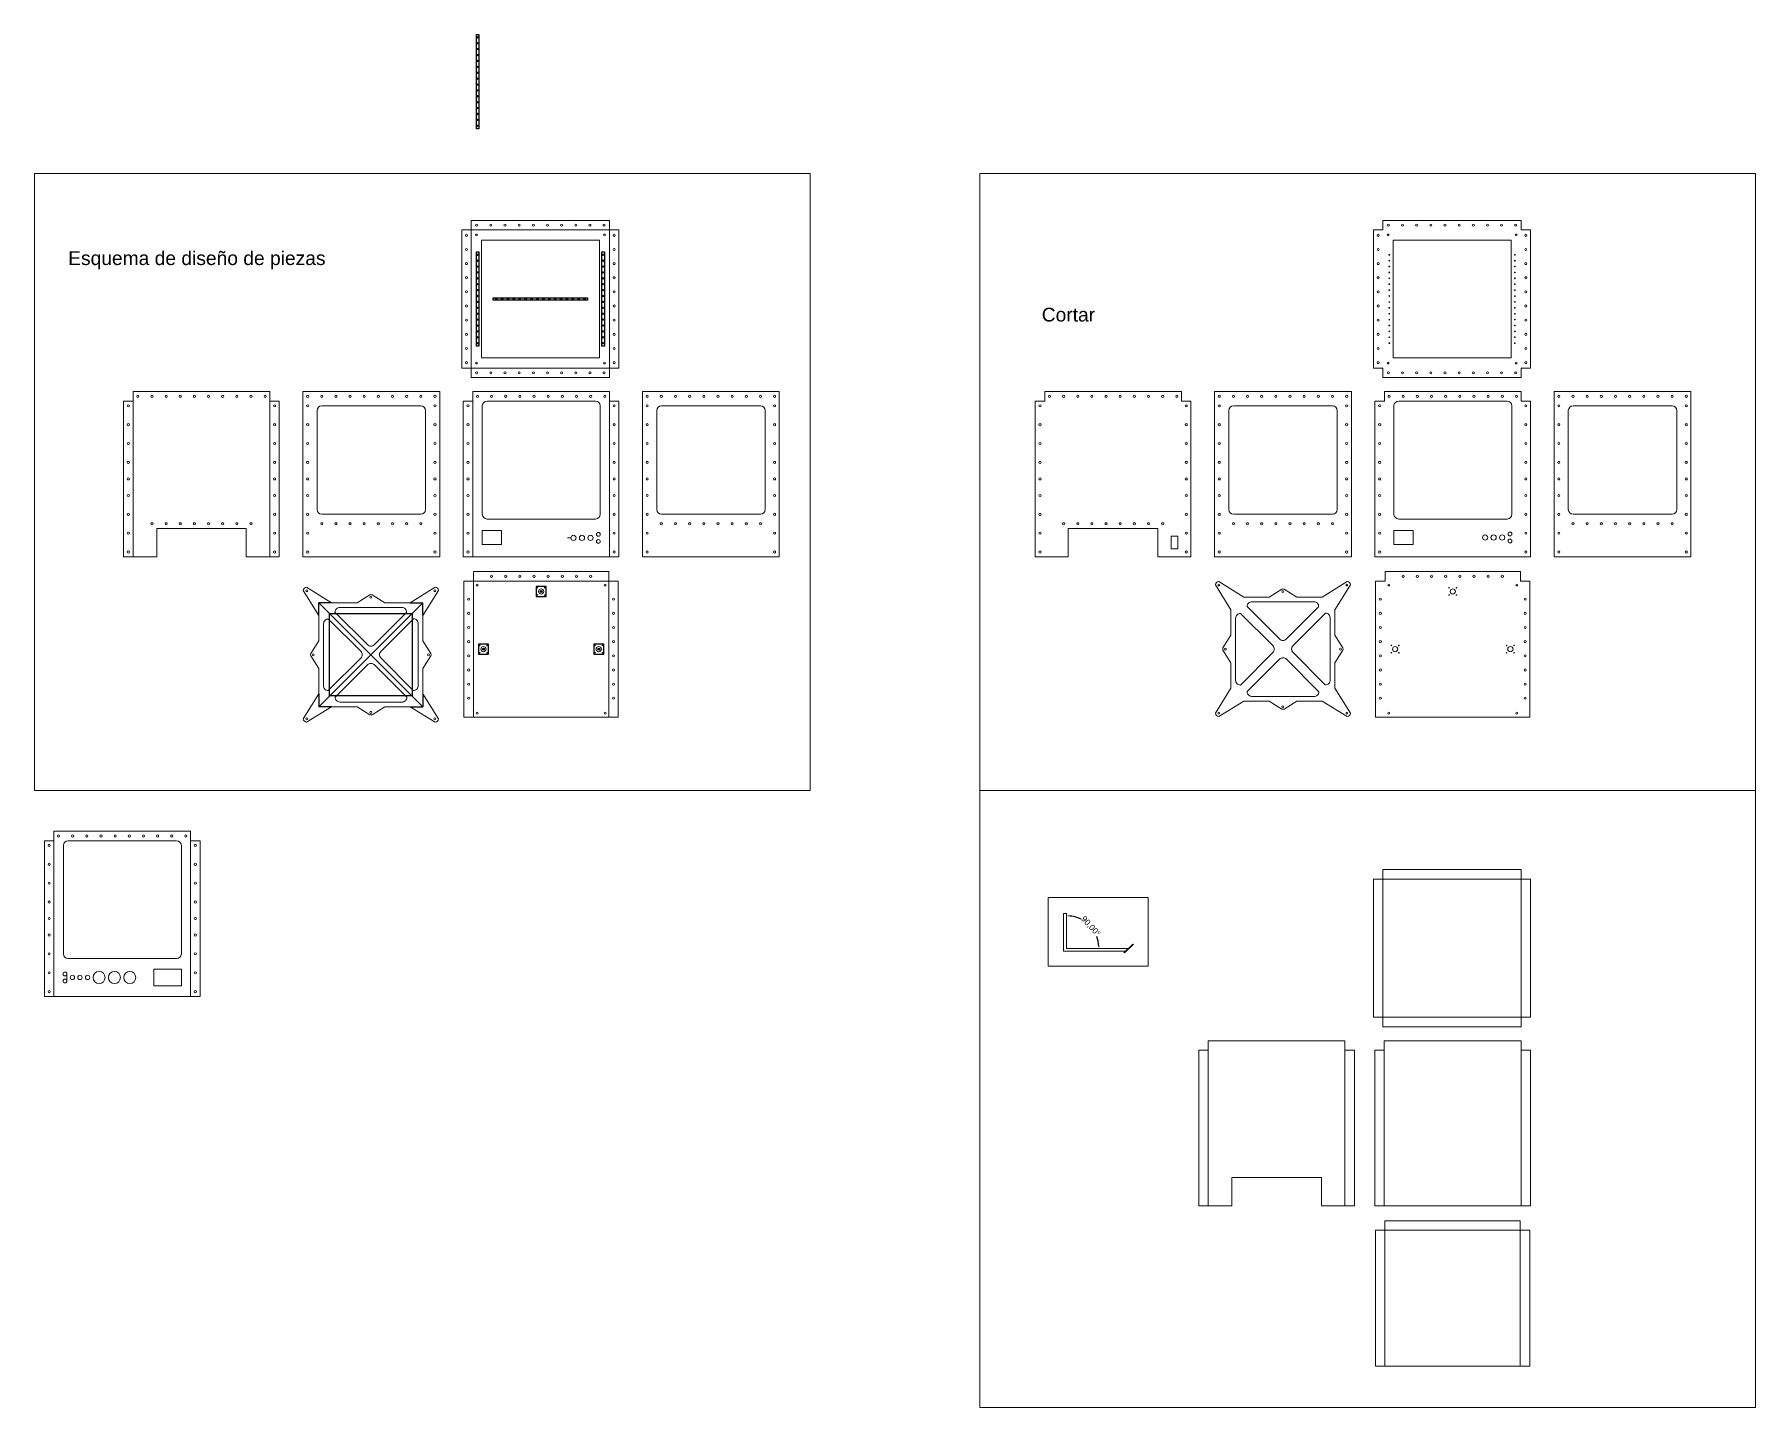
# Model space of a CAD drawing. Header units: millimetres. Extents: x 2378 to 3511, y 1803 to 2443.
# Drawn here: x 2378 to 3108, y 1861 to 2443 of the extents above; entities that cross this region are included whole.
import ezdxf

# ---------------------------------------------------------------- set-up
doc = ezdxf.new("R2010")
doc.units = ezdxf.units.MM
doc.layers.add('Agujero', color=20, linetype='Continuous', lineweight=20)
doc.layers.add('BLOQUES', color=9, linetype='Continuous', lineweight=20)
doc.layers.add('NO', color=30, linetype='Continuous', plot=False)
doc.styles.get("Standard").update_dxf_attribs({"font": 'arial.ttf'})
doc.dimstyles.new('COTA', dxfattribs={"dimtxt": 2.5, "dimasz": 1, "dimexe": 0.18, "dimexo": 0.0625, "dimgap": 0.09, "dimtad": 0, "dimzin": 0, "dimtxsty": 'Standard', "dimcen": 0, "dimse1": 1, "dimse2": 1, "dimazin": 0, "dimtfac": 1, "dimtofl": 0, "dimtmove": 0, "dimatfit": 3, "dimfxl": 1, "dimtolj": 1, "dimtzin": 0, "dimarcsym": 0})

msp = doc.modelspace()

# ---------------------------------------------------------------- texts
at = {"layer": 'BLOQUES', "char_height": 5.8309, "attachment_point": 1}
for s, width, heights, insert in [('Esquema de diseño de piezas', 121.4048, [11.975], (2392.178, 2351.131)), ('Cortar', 47.36049, [0], (2804.97, 2327.193))]:
    msp.add_mtext_dynamic_manual_height_columns(s, width=width, gutter_width=29.155, heights=heights, dxfattribs=dict(at, insert=insert))

# ---------------------------------------------------------------- blocks, each defined once
blk = doc.blocks.new('*D64')
at = {"layer": 'BLOQUES', "color": 0, "lineweight": -2, "transparency": 16777216}
for start, end in [(63.32855, 85.86194), (4.13806, 21.26904)]:
    blk.add_arc((2815.4, 2055.51), 13.85, start, end, dxfattribs=at)
at = {"layer": 'BLOQUES', "color": 0, "transparency": 16777216}
for points in [[(2816.39, 2069.16), (2816.4, 2069.49), (2815.4, 2069.36)], [(2829.38, 2056.51), (2829.04, 2056.5), (2829.24, 2055.51)]]:
    blk.add_solid(points, dxfattribs=at)
at = {"layer": 'Defpoints', "color": 0, "transparency": 16777216}
for p in [(2815.4, 2070.31), (2822.32, 2067.5), (2815.4, 2055.51), (2815.4, 2055.51), (2826.3, 2055.51)]:
    blk.add_point(p, dxfattribs=at)
at = {"layer": 'BLOQUES', "color": 0, "transparency": 16777216, "insert": (2825.64, 2064.83), "char_height": 2.5, "attachment_point": 5, "rotation": 312.2988}
blk.add_mtext('\\A1;90,00°', dxfattribs=at)

# ---------------------------------------------------------------- dimensions: what is measured, and where the dimension line sits
at = {"layer": 'BLOQUES'}
dim = msp.add_angular_dim_2l(base=(2822.32, 2067.503), line1=((2815.396, 2055.509), (2826.298, 2055.509)), line2=((2815.396, 2070.309), (2815.396, 2055.509)), dimstyle='COTA', dxfattribs=at)
dim.commit()
dim.dimension.update_dxf_attribs({"geometry": '*D64', "text_midpoint": (2825.639, 2064.829), "dimtype": 162})

# ---------------------------------------------------------------- linework, layer by layer
at = {"layer": 'Agujero'}
for centre, radius in [((2565.801, 2441.839), 0.15), ((2565.801, 2439.339), 0.15), ((2565.801, 2436.839), 0.15), ((2565.801, 2434.339), 0.15), ((2565.801, 2431.839), 0.15), ((2565.801, 2429.339), 0.15), ((2565.801, 2426.839), 0.15), ((2565.801, 2424.339), 0.15), ((2565.801, 2421.839), 0.15), ((2565.801, 2419.339), 0.15), ((2565.801, 2416.839), 0.15), ((2565.801, 2414.339), 0.15), ((2565.801, 2411.839), 0.15), ((2565.801, 2409.339), 0.15), ((2565.801, 2406.839), 0.15), ((2565.801, 2404.339), 0.15), ((2561.101, 2357.913), 0.45), ((2565.251, 2358.063), 0.4), ((2565.401, 2362.213), 0.45), ((2571.401, 2362.213), 0.45), ((2577.401, 2362.213), 0.45), ((2583.401, 2362.213), 0.45), ((2589.401, 2362.213), 0.45), ((2595.401, 2362.213), 0.45), ((2601.401, 2362.213), 0.45), ((2607.401, 2362.213), 0.45), ((2613.401, 2362.213), 0.45), ((2619.401, 2362.213), 0.45), ((2619.551, 2358.063), 0.4), ((2623.701, 2357.913), 0.45), ((2947.641, 2357.913), 0.45), ((2951.791, 2358.063), 0.4), ((2951.941, 2362.213), 0.45), ((2957.941, 2362.213), 0.45), ((2963.941, 2362.213), 0.45), ((2969.941, 2362.213), 0.45), ((2975.941, 2362.213), 0.45), ((2981.941, 2362.213), 0.45), ((2987.941, 2362.213), 0.45), ((2993.941, 2362.213), 0.45), ((2999.941, 2362.213), 0.45), ((3005.941, 2362.213), 0.45), ((3006.091, 2358.063), 0.4), ((3010.241, 2357.913), 0.45), ((2561.101, 2351.913), 0.45), ((2623.701, 2351.913), 0.45), ((2947.641, 2351.913), 0.45), ((3010.241, 2351.913), 0.45), ((2561.101, 2345.913), 0.45), ((2565.801, 2349.663), 0.15), ((2565.801, 2347.163), 0.15), ((2565.801, 2344.663), 0.15), ((2619.001, 2349.663), 0.15), ((2619.001, 2347.163), 0.15), ((2619.001, 2344.663), 0.15), ((2623.701, 2345.913), 0.45), ((2947.641, 2345.913), 0.45), ((2952.341, 2349.663), 0.15), ((2952.341, 2347.163), 0.15), ((2952.341, 2344.663), 0.15), ((3005.541, 2349.663), 0.15), ((3005.541, 2347.163), 0.15), ((3005.541, 2344.663), 0.15), ((3010.241, 2345.913), 0.45), ((2561.101, 2339.913), 0.45), ((2565.801, 2342.163), 0.15), ((2565.801, 2339.663), 0.15), ((2565.801, 2337.163), 0.15), ((2619.001, 2342.163), 0.15), ((2619.001, 2339.663), 0.15), ((2619.001, 2337.163), 0.15), ((2623.701, 2339.913), 0.45), ((2947.641, 2339.913), 0.45), ((2952.341, 2342.163), 0.15), ((2952.341, 2339.663), 0.15), ((2952.341, 2337.163), 0.15), ((3005.541, 2342.163), 0.15), ((3005.541, 2339.663), 0.15), ((3005.541, 2337.163), 0.15), ((3010.241, 2339.913), 0.45), ((2561.101, 2333.913), 0.45), ((2561.101, 2327.913), 0.45), ((2565.801, 2334.663), 0.15), ((2565.801, 2332.163), 0.15), ((2565.801, 2329.663), 0.15), ((2619.001, 2334.663), 0.15), ((2619.001, 2332.163), 0.15), ((2619.001, 2329.663), 0.15), ((2623.701, 2333.913), 0.45), ((2623.701, 2327.913), 0.45), ((2947.641, 2333.913), 0.45), ((2947.641, 2327.913), 0.45), ((2952.341, 2334.663), 0.15), ((2952.341, 2332.163), 0.15), ((2952.341, 2329.663), 0.15), ((3005.541, 2334.663), 0.15), ((3005.541, 2332.163), 0.15), ((3005.541, 2329.663), 0.15), ((3010.241, 2333.913), 0.45), ((3010.241, 2327.913), 0.45), ((2561.101, 2321.913), 0.45), ((2565.801, 2327.163), 0.15), ((2565.801, 2324.663), 0.15), ((2565.801, 2322.163), 0.15), ((2619.001, 2327.163), 0.15), ((2619.001, 2324.663), 0.15), ((2619.001, 2322.163), 0.15), ((2623.701, 2321.913), 0.45), ((2947.641, 2321.913), 0.45), ((2952.341, 2327.163), 0.15), ((2952.341, 2324.663), 0.15), ((2952.341, 2322.163), 0.15), ((3005.541, 2327.163), 0.15), ((3005.541, 2324.663), 0.15), ((3005.541, 2322.163), 0.15), ((3010.241, 2321.913), 0.45), ((2561.101, 2315.913), 0.45), ((2565.801, 2319.663), 0.15), ((2565.801, 2317.163), 0.15), ((2565.801, 2314.663), 0.15), ((2619.001, 2319.663), 0.15), ((2619.001, 2317.163), 0.15), ((2619.001, 2314.663), 0.15), ((2623.701, 2315.913), 0.45), ((2947.641, 2315.913), 0.45), ((2952.341, 2319.663), 0.15), ((2952.341, 2317.163), 0.15), ((2952.341, 2314.663), 0.15), ((3005.541, 2319.663), 0.15), ((3005.541, 2317.163), 0.15), ((3005.541, 2314.663), 0.15), ((3010.241, 2315.913), 0.45), ((2561.101, 2309.913), 0.45), ((2565.801, 2312.163), 0.15), ((2619.001, 2312.163), 0.15), ((2623.701, 2309.913), 0.45), ((2947.641, 2309.913), 0.45), ((2952.341, 2312.163), 0.15), ((3005.541, 2312.163), 0.15), ((3010.241, 2309.913), 0.45), ((2561.101, 2303.913), 0.45), ((2565.251, 2303.763), 0.4), ((2565.401, 2299.613), 0.45), ((2571.401, 2299.613), 0.45), ((2577.401, 2299.613), 0.45), ((2583.401, 2299.613), 0.45), ((2589.401, 2299.613), 0.45), ((2595.401, 2299.613), 0.45), ((2601.401, 2299.613), 0.45), ((2607.401, 2299.613), 0.45), ((2613.401, 2299.613), 0.45), ((2619.401, 2299.613), 0.45), ((2619.551, 2303.763), 0.4), ((2623.701, 2303.913), 0.45), ((2947.641, 2303.913), 0.45), ((2951.791, 2303.763), 0.4), ((2951.941, 2299.613), 0.45), ((2957.941, 2299.613), 0.45), ((2963.941, 2299.613), 0.45), ((2969.941, 2299.613), 0.45), ((2975.941, 2299.613), 0.45), ((2981.941, 2299.613), 0.45), ((2987.941, 2299.613), 0.45), ((2993.941, 2299.613), 0.45), ((2999.941, 2299.613), 0.45), ((3005.941, 2299.613), 0.45), ((3006.091, 2303.763), 0.4), ((3010.241, 2303.913), 0.45), ((2417.701, 2285.613), 0.45), ((2421.701, 2289.613), 0.45), ((2427.701, 2289.613), 0.45), ((2433.701, 2289.613), 0.45), ((2439.701, 2289.613), 0.45), ((2445.701, 2289.613), 0.45), ((2451.701, 2289.613), 0.45), ((2457.701, 2289.613), 0.45), ((2463.701, 2289.613), 0.45), ((2469.701, 2289.613), 0.45), ((2475.701, 2289.613), 0.45), ((2479.701, 2285.613), 0.45), ((2493.701, 2289.613), 0.45), ((2493.701, 2285.613), 0.45), ((2499.701, 2289.613), 0.45), ((2505.701, 2289.613), 0.45), ((2511.701, 2289.613), 0.45), ((2517.701, 2289.613), 0.45), ((2523.701, 2289.613), 0.45), ((2529.701, 2289.613), 0.45), ((2535.701, 2289.613), 0.45), ((2541.701, 2289.613), 0.45), ((2547.701, 2289.613), 0.45), ((2547.701, 2285.613), 0.45), ((2561.701, 2285.613), 0.45), ((2565.701, 2289.613), 0.45), ((2571.701, 2289.613), 0.45), ((2577.701, 2289.613), 0.45), ((2583.701, 2289.613), 0.45), ((2589.701, 2289.613), 0.45), ((2595.701, 2289.613), 0.45), ((2601.701, 2289.613), 0.45), ((2607.701, 2289.613), 0.45), ((2613.701, 2289.613), 0.45), ((2619.701, 2289.613), 0.45), ((2623.701, 2285.613), 0.45), ((2637.701, 2289.613), 0.45), ((2637.701, 2285.613), 0.45), ((2643.701, 2289.613), 0.45), ((2649.701, 2289.613), 0.45), ((2655.701, 2289.613), 0.45), ((2661.701, 2289.613), 0.45), ((2667.701, 2289.613), 0.45), ((2673.701, 2289.613), 0.45), ((2679.701, 2289.613), 0.45), ((2685.701, 2289.613), 0.45), ((2691.701, 2289.613), 0.45), ((2691.701, 2285.613), 0.45), ((2804.241, 2285.613), 0.45), ((2808.241, 2289.613), 0.45), ((2814.241, 2289.613), 0.45), ((2820.241, 2289.613), 0.45), ((2826.241, 2289.613), 0.45), ((2832.241, 2289.613), 0.45), ((2838.241, 2289.613), 0.45), ((2844.241, 2289.613), 0.45), ((2850.241, 2289.613), 0.45), ((2856.241, 2289.613), 0.45), ((2862.241, 2289.613), 0.45), ((2866.241, 2285.613), 0.45), ((2880.241, 2289.613), 0.45), ((2880.241, 2285.613), 0.45), ((2886.241, 2289.613), 0.45), ((2892.241, 2289.613), 0.45), ((2898.241, 2289.613), 0.45), ((2904.241, 2289.613), 0.45), ((2910.241, 2289.613), 0.45), ((2916.241, 2289.613), 0.45), ((2922.241, 2289.613), 0.45), ((2928.241, 2289.613), 0.45), ((2934.241, 2289.613), 0.45), ((2934.241, 2285.613), 0.45), ((2948.241, 2285.613), 0.45), ((2952.241, 2289.613), 0.45), ((2958.241, 2289.613), 0.45), ((2964.241, 2289.613), 0.45), ((2970.241, 2289.613), 0.45), ((2976.241, 2289.613), 0.45), ((2982.241, 2289.613), 0.45), ((2988.241, 2289.613), 0.45), ((2994.241, 2289.613), 0.45), ((3000.241, 2289.613), 0.45), ((3006.241, 2289.613), 0.45), ((3010.241, 2285.613), 0.45), ((3024.241, 2289.613), 0.45), ((3024.241, 2285.613), 0.45), ((3030.241, 2289.613), 0.45), ((3036.241, 2289.613), 0.45), ((3042.241, 2289.613), 0.45), ((3048.241, 2289.613), 0.45), ((3054.241, 2289.613), 0.45), ((3060.241, 2289.613), 0.45), ((3066.241, 2289.613), 0.45), ((3072.241, 2289.613), 0.45), ((3078.241, 2289.613), 0.45), ((3078.241, 2285.613), 0.45), ((2417.701, 2277.613), 0.45), ((2479.701, 2277.613), 0.45), ((2493.701, 2277.613), 0.45), ((2547.701, 2277.613), 0.45), ((2561.701, 2277.613), 0.45), ((2623.701, 2277.613), 0.45), ((2637.701, 2277.613), 0.45), ((2691.701, 2277.613), 0.45), ((2804.241, 2277.613), 0.45), ((2866.241, 2277.613), 0.45), ((2880.241, 2277.613), 0.45), ((2934.241, 2277.613), 0.45), ((2948.241, 2277.613), 0.45), ((3010.241, 2277.613), 0.45), ((3024.241, 2277.613), 0.45), ((3078.241, 2277.613), 0.45), ((2417.701, 2269.613), 0.45), ((2479.701, 2269.613), 0.45), ((2493.701, 2269.613), 0.45), ((2547.701, 2269.613), 0.45), ((2561.701, 2269.613), 0.45), ((2623.701, 2269.613), 0.45), ((2637.701, 2269.613), 0.45), ((2691.701, 2269.613), 0.45), ((2804.241, 2269.613), 0.45), ((2866.241, 2269.613), 0.45), ((2880.241, 2269.613), 0.45), ((2934.241, 2269.613), 0.45), ((2948.241, 2269.613), 0.45), ((3010.241, 2269.613), 0.45), ((3024.241, 2269.613), 0.45), ((3078.241, 2269.613), 0.45), ((2417.701, 2261.613), 0.45), ((2417.701, 2254.613), 0.45), ((2479.701, 2261.613), 0.45), ((2479.701, 2254.613), 0.45), ((2493.701, 2261.613), 0.45), ((2493.701, 2254.613), 0.45), ((2547.701, 2261.613), 0.45), ((2547.701, 2254.613), 0.45), ((2561.701, 2261.613), 0.45), ((2561.701, 2254.613), 0.45), ((2623.701, 2261.613), 0.45), ((2623.701, 2254.613), 0.45), ((2637.701, 2261.613), 0.45), ((2637.701, 2254.613), 0.45), ((2691.701, 2261.613), 0.45), ((2691.701, 2254.613), 0.45), ((2804.241, 2261.613), 0.45), ((2804.241, 2254.613), 0.45), ((2866.241, 2261.613), 0.45), ((2866.241, 2254.613), 0.45), ((2880.241, 2261.613), 0.45), ((2880.241, 2254.613), 0.45), ((2934.241, 2261.613), 0.45), ((2934.241, 2254.613), 0.45), ((2948.241, 2261.613), 0.45), ((2948.241, 2254.613), 0.45), ((3010.241, 2261.613), 0.45), ((3010.241, 2254.613), 0.45), ((3024.241, 2261.613), 0.45), ((3024.241, 2254.613), 0.45), ((3078.241, 2261.613), 0.45), ((3078.241, 2254.613), 0.45), ((2417.701, 2247.613), 0.45), ((2479.701, 2247.613), 0.45), ((2493.701, 2247.613), 0.45), ((2547.701, 2247.613), 0.45), ((2561.701, 2247.613), 0.45), ((2623.701, 2247.613), 0.45), ((2637.701, 2247.613), 0.45), ((2691.701, 2247.613), 0.45), ((2804.241, 2247.613), 0.45), ((2866.241, 2247.613), 0.45), ((2880.241, 2247.613), 0.45), ((2934.241, 2247.613), 0.45), ((2948.241, 2247.613), 0.45), ((3010.241, 2247.613), 0.45), ((3024.241, 2247.613), 0.45), ((3078.241, 2247.613), 0.45), ((2417.701, 2239.613), 0.45), ((2427.701, 2235.613), 0.45), ((2433.701, 2235.613), 0.45), ((2439.701, 2235.613), 0.45), ((2445.701, 2235.613), 0.45), ((2451.701, 2235.613), 0.45), ((2457.701, 2235.613), 0.45), ((2463.701, 2235.613), 0.45), ((2469.701, 2235.613), 0.45), ((2479.701, 2239.613), 0.45), ((2493.701, 2239.613), 0.45), ((2499.701, 2235.613), 0.45), ((2505.701, 2235.613), 0.45), ((2511.701, 2235.613), 0.45), ((2517.701, 2235.613), 0.45), ((2523.701, 2235.613), 0.45), ((2529.701, 2235.613), 0.45), ((2535.701, 2235.613), 0.45), ((2541.701, 2235.613), 0.45), ((2547.701, 2239.613), 0.45), ((2561.701, 2239.613), 0.45), ((2623.701, 2239.613), 0.45), ((2637.701, 2239.613), 0.45), ((2643.701, 2235.613), 0.45), ((2649.701, 2235.613), 0.45), ((2655.701, 2235.613), 0.45), ((2661.701, 2235.613), 0.45), ((2667.701, 2235.613), 0.45), ((2673.701, 2235.613), 0.45), ((2679.701, 2235.613), 0.45), ((2685.701, 2235.613), 0.45), ((2691.701, 2239.613), 0.45), ((2804.241, 2239.613), 0.45), ((2814.241, 2235.613), 0.45), ((2820.241, 2235.613), 0.45), ((2826.241, 2235.613), 0.45), ((2832.241, 2235.613), 0.45), ((2838.241, 2235.613), 0.45), ((2844.241, 2235.613), 0.45), ((2850.241, 2235.613), 0.45), ((2856.241, 2235.613), 0.45), ((2866.241, 2239.613), 0.45), ((2880.241, 2239.613), 0.45), ((2886.241, 2235.613), 0.45), ((2892.241, 2235.613), 0.45), ((2898.241, 2235.613), 0.45), ((2904.241, 2235.613), 0.45), ((2910.241, 2235.613), 0.45), ((2916.241, 2235.613), 0.45), ((2922.241, 2235.613), 0.45), ((2928.241, 2235.613), 0.45), ((2934.241, 2239.613), 0.45), ((2948.241, 2239.613), 0.45), ((3010.241, 2239.613), 0.45), ((3024.241, 2239.613), 0.45), ((3030.241, 2235.613), 0.45), ((3036.241, 2235.613), 0.45), ((3042.241, 2235.613), 0.45), ((3048.241, 2235.613), 0.45), ((3054.241, 2235.613), 0.45), ((3060.241, 2235.613), 0.45), ((3066.241, 2235.613), 0.45), ((3072.241, 2235.613), 0.45), ((3078.241, 2239.613), 0.45), ((2417.701, 2231.613), 0.45), ((2479.701, 2231.613), 0.45), ((2493.701, 2231.613), 0.45), ((2547.701, 2231.613), 0.45), ((2561.701, 2231.613), 0.45), ((2623.701, 2231.613), 0.45), ((2637.701, 2231.613), 0.45), ((2691.701, 2231.613), 0.45), ((2804.241, 2231.613), 0.45), ((2866.241, 2231.613), 0.45), ((2880.241, 2231.613), 0.45), ((2934.241, 2231.613), 0.45), ((2948.241, 2231.613), 0.45), ((3010.241, 2231.613), 0.45), ((3024.241, 2231.613), 0.45), ((3078.241, 2231.613), 0.45), ((2417.701, 2223.613), 0.45), ((2479.701, 2223.613), 0.45), ((2493.701, 2223.613), 0.45), ((2547.701, 2223.613), 0.45), ((2561.701, 2223.613), 0.45), ((2623.701, 2223.613), 0.45), ((2637.701, 2223.613), 0.45), ((2691.701, 2223.613), 0.45), ((2804.241, 2223.613), 0.45), ((2866.241, 2223.613), 0.45), ((2880.241, 2223.613), 0.45), ((2934.241, 2223.613), 0.45), ((2948.241, 2223.613), 0.45), ((3010.241, 2223.613), 0.45), ((3024.241, 2223.613), 0.45), ((3078.241, 2223.613), 0.45), ((2571.701, 2213.313), 0.45), ((2577.701, 2213.313), 0.45), ((2583.701, 2213.313), 0.45), ((2589.701, 2213.313), 0.45), ((2595.701, 2213.313), 0.45), ((2601.701, 2213.313), 0.45), ((2607.701, 2213.313), 0.45), ((2613.701, 2213.313), 0.45), ((2958.241, 2213.313), 0.45), ((2964.241, 2213.313), 0.45), ((2970.241, 2213.313), 0.45), ((2976.241, 2213.313), 0.45), ((2982.241, 2213.313), 0.45), ((2988.241, 2213.313), 0.45), ((2994.241, 2213.313), 0.45), ((3000.241, 2213.313), 0.45), ((2493.379, 2207.217), 0.4), ((2520.529, 2204.502), 0.42), ((2547.679, 2207.217), 0.4), ((2562.001, 2203.613), 0.45), ((2565.551, 2209.613), 0.4), ((2591.14, 2208.459), 0.12), ((2591.14, 2205.337), 0.12), ((2592.701, 2206.898), 1.108), ((2594.262, 2208.459), 0.12), ((2594.262, 2205.337), 0.12), ((2619.851, 2209.613), 0.4), ((2623.401, 2203.613), 0.45), ((2880.091, 2209.613), 0.4), ((2907.241, 2206.898), 0.42), ((2934.391, 2209.613), 0.4), ((2948.541, 2203.613), 0.45), ((2952.091, 2209.613), 0.4), ((2977.68, 2208.459), 0.12), ((2977.68, 2205.337), 0.12), ((2979.241, 2206.898), 1.108), ((2980.802, 2208.459), 0.12), ((2980.802, 2205.337), 0.12), ((3006.391, 2209.613), 0.4), ((3009.941, 2203.613), 0.45), ((2562.001, 2197.613), 0.45), ((2623.401, 2197.613), 0.45), ((2948.541, 2197.613), 0.45), ((3009.941, 2197.613), 0.45), ((2562.001, 2191.613), 0.45), ((2623.401, 2191.613), 0.45), ((2948.541, 2191.613), 0.45), ((3009.941, 2191.613), 0.45), ((2562.001, 2185.613), 0.45), ((2566.705, 2184.024), 0.12), ((2568.266, 2182.463), 1.108), ((2569.827, 2184.024), 0.12), ((2615.575, 2184.024), 0.12), ((2617.136, 2182.463), 1.108), ((2618.697, 2184.024), 0.12), ((2623.401, 2185.613), 0.45), ((2882.806, 2182.463), 0.42), ((2931.676, 2182.463), 0.42), ((2948.541, 2185.613), 0.45), ((2953.245, 2184.024), 0.12), ((2954.806, 2182.463), 1.108), ((2956.367, 2184.024), 0.12), ((3002.115, 2184.024), 0.12), ((3003.676, 2182.463), 1.108), ((3005.237, 2184.024), 0.12), ((3009.941, 2185.613), 0.45), ((2496.094, 2180.067), 0.42), ((2544.964, 2180.067), 0.42), ((2562.001, 2179.613), 0.45), ((2566.705, 2180.902), 0.12), ((2569.827, 2180.902), 0.12), ((2615.575, 2180.902), 0.12), ((2618.697, 2180.902), 0.12), ((2623.401, 2179.613), 0.45), ((2948.541, 2179.613), 0.45), ((2953.245, 2180.902), 0.12), ((2956.367, 2180.902), 0.12), ((3002.115, 2180.902), 0.12), ((3005.237, 2180.902), 0.12), ((3009.941, 2179.613), 0.45), ((2562.001, 2173.613), 0.45), ((2562.001, 2167.613), 0.45), ((2623.401, 2173.613), 0.45), ((2623.401, 2167.613), 0.45), ((2948.541, 2173.613), 0.45), ((2948.541, 2167.613), 0.45), ((3009.941, 2173.613), 0.45), ((3009.941, 2167.613), 0.45), ((2562.001, 2161.613), 0.45), ((2623.401, 2161.613), 0.45), ((2948.541, 2161.613), 0.45), ((3009.941, 2161.613), 0.45), ((2493.379, 2152.917), 0.4), ((2520.529, 2155.632), 0.42), ((2547.679, 2152.917), 0.4), ((2565.551, 2155.313), 0.4), ((2619.851, 2155.313), 0.4), ((2880.091, 2155.313), 0.4), ((2907.241, 2158.028), 0.42), ((2934.391, 2155.313), 0.4), ((2952.091, 2155.313), 0.4), ((3006.391, 2155.313), 0.4), ((2388.089, 2103.214), 0.45), ((2394.089, 2103.214), 0.45), ((2400.089, 2103.214), 0.45), ((2406.089, 2103.214), 0.45), ((2412.089, 2103.214), 0.45), ((2418.089, 2103.214), 0.45), ((2424.089, 2103.214), 0.45), ((2430.089, 2103.214), 0.45), ((2436.089, 2103.214), 0.45), ((2442.089, 2103.214), 0.45), ((2384.089, 2099.214), 0.45), ((2446.089, 2099.214), 0.45), ((2384.089, 2091.214), 0.45), ((2446.089, 2091.214), 0.45), ((2384.089, 2083.214), 0.45), ((2446.089, 2083.214), 0.45), ((2384.089, 2075.214), 0.45), ((2446.089, 2075.214), 0.45), ((2384.089, 2068.214), 0.45), ((2446.089, 2068.214), 0.45), ((2384.089, 2061.214), 0.45), ((2446.089, 2061.214), 0.45), ((2384.089, 2053.214), 0.45), ((2446.089, 2053.214), 0.45), ((2384.089, 2045.214), 0.45), ((2446.089, 2045.214), 0.45), ((2384.089, 2037.214), 0.45), ((2446.089, 2037.214), 0.45)]:
    msp.add_circle(centre, radius, dxfattribs=at)
at = {"layer": 'BLOQUES'}
for p, q in [((2563.101, 2360.213), (2559.101, 2360.213)), ((2563.101, 2360.213), (2563.101, 2364.213)), ((2621.701, 2360.213), (2621.701, 2364.213)), ((2621.701, 2360.213), (2625.701, 2360.213)), ((2949.641, 2360.213), (2945.641, 2360.213)), ((2949.641, 2360.213), (2949.641, 2364.213)), ((3008.241, 2360.213), (3008.241, 2364.213)), ((3008.241, 2360.213), (3012.241, 2360.213)), ((2563.101, 2301.613), (2559.101, 2301.613)), ((2563.101, 2297.613), (2563.101, 2301.613)), ((2625.701, 2301.613), (2621.701, 2301.613)), ((2621.701, 2297.613), (2621.701, 2301.613)), ((2949.641, 2301.613), (2945.641, 2301.613)), ((2949.641, 2297.613), (2949.641, 2301.613)), ((3012.241, 2301.613), (3008.241, 2301.613)), ((3008.241, 2297.613), (3008.241, 2301.613)), ((2621.701, 2297.613), (2563.101, 2297.613)), ((3008.241, 2297.613), (2949.641, 2297.613)), ((2419.701, 2287.613), (2415.701, 2287.613)), ((2481.701, 2287.613), (2477.701, 2287.613)), ((2541.701, 2285.613), (2499.701, 2285.613)), ((2563.701, 2287.613), (2559.701, 2287.613)), ((2567.768, 2239.613), (2567.768, 2285.613)), ((2615.768, 2287.613), (2569.768, 2287.613)), ((2617.768, 2239.613), (2617.768, 2285.613)), ((2625.701, 2287.613), (2621.701, 2287.613)), ((2685.701, 2285.613), (2643.701, 2285.613)), ((2806.241, 2287.613), (2802.241, 2287.613)), ((2868.241, 2287.613), (2864.241, 2287.613)), ((2928.241, 2285.613), (2886.241, 2285.613)), ((2950.241, 2287.613), (2946.241, 2287.613)), ((2954.308, 2239.613), (2954.308, 2285.613)), ((3002.308, 2287.613), (2956.308, 2287.613)), ((3004.308, 2239.613), (3004.308, 2285.613)), ((3012.241, 2287.613), (3008.241, 2287.613)), ((3072.241, 2285.613), (3030.241, 2285.613)), ((2497.701, 2241.613), (2497.701, 2283.613)), ((2543.701, 2241.613), (2543.701, 2283.613)), ((2641.701, 2241.613), (2641.701, 2283.613)), ((2687.701, 2241.613), (2687.701, 2283.613)), ((2884.241, 2241.613), (2884.241, 2283.613)), ((2930.241, 2241.613), (2930.241, 2283.613)), ((3028.241, 2241.613), (3028.241, 2283.613)), ((3074.241, 2241.613), (3074.241, 2283.613)), ((2467.701, 2233.613), (2429.701, 2233.613)), ((2541.701, 2239.613), (2499.701, 2239.613)), ((2615.768, 2237.613), (2569.768, 2237.613)), ((2685.701, 2239.613), (2643.701, 2239.613)), ((2854.241, 2233.613), (2816.241, 2233.613)), ((2928.241, 2239.613), (2886.241, 2239.613)), ((3002.308, 2237.613), (2956.308, 2237.613)), ((3072.241, 2239.613), (3030.241, 2239.613)), ((2603.908, 2229.613), (2605.308, 2229.613)), ((2419.701, 2221.613), (2415.701, 2221.613)), ((2419.701, 2221.613), (2429.701, 2221.613)), ((2467.701, 2221.613), (2477.701, 2221.613)), ((2477.701, 2221.613), (2481.701, 2221.613)), ((2563.701, 2221.613), (2559.701, 2221.613)), ((2621.701, 2221.613), (2625.701, 2221.613)), ((2806.241, 2221.613), (2802.241, 2221.613)), ((2806.241, 2221.613), (2816.241, 2221.613)), ((2854.241, 2221.613), (2864.241, 2221.613)), ((2864.241, 2221.613), (2868.241, 2221.613)), ((2950.241, 2221.613), (2946.241, 2221.613)), ((3008.241, 2221.613), (3012.241, 2221.613)), ((2564.001, 2211.313), (2560.001, 2211.313)), ((2564.001, 2211.313), (2564.001, 2215.313)), ((2621.401, 2211.313), (2621.401, 2215.313)), ((2621.401, 2211.313), (2625.401, 2211.313)), ((2950.541, 2211.313), (2946.541, 2211.313)), ((2950.541, 2211.313), (2950.541, 2215.313)), ((3007.941, 2211.313), (3007.941, 2215.313)), ((3007.941, 2211.313), (3011.941, 2211.313)), ((2498.469, 2196.713), (2491.881, 2207.3)), ((2503.883, 2202.127), (2493.295, 2208.715)), ((2520.043, 2205.498), (2514.649, 2202.127)), ((2521.014, 2205.498), (2526.409, 2202.127)), ((2537.174, 2202.127), (2547.762, 2208.715)), ((2542.589, 2196.713), (2549.176, 2207.3)), ((2885.181, 2199.109), (2878.594, 2209.697)), ((2890.596, 2204.523), (2880.008, 2211.111)), ((2901.361, 2204.523), (2890.596, 2204.523)), ((2906.756, 2207.894), (2901.361, 2204.523)), ((2907.727, 2207.894), (2913.121, 2204.523)), ((2923.887, 2204.523), (2913.121, 2204.523)), ((2923.887, 2204.523), (2934.475, 2211.111)), ((2929.301, 2199.109), (2935.889, 2209.697)), ((2498.469, 2185.947), (2498.469, 2196.713)), ((2514.649, 2202.127), (2503.883, 2202.127)), ((2505.295, 2198.129), (2519.163, 2184.261)), ((2533.665, 2200.127), (2507.197, 2200.127)), ((2521.894, 2184.261), (2535.662, 2198.029)), ((2537.174, 2202.127), (2526.409, 2202.127)), ((2542.589, 2185.947), (2542.589, 2196.713)), ((2885.181, 2188.343), (2885.181, 2199.109)), ((2889.279, 2197.597), (2903.047, 2183.829)), ((2892.007, 2200.526), (2905.876, 2186.657)), ((2920.377, 2202.523), (2893.909, 2202.523)), ((2908.607, 2186.657), (2922.375, 2200.425)), ((2911.435, 2183.829), (2925.304, 2197.697)), ((2929.301, 2188.343), (2929.301, 2199.109)), ((2500.469, 2166.735), (2500.469, 2193.203)), ((2502.567, 2195.2), (2516.335, 2181.432)), ((2524.723, 2181.432), (2538.591, 2195.301)), ((2540.589, 2166.931), (2540.589, 2193.399)), ((2887.181, 2169.131), (2887.181, 2195.599)), ((2927.301, 2169.327), (2927.301, 2195.795)), ((2495.098, 2180.552), (2498.469, 2185.947)), ((2545.959, 2180.552), (2542.589, 2185.947)), ((2881.811, 2182.949), (2885.181, 2188.343)), ((2932.672, 2182.949), (2929.301, 2188.343)), ((2495.098, 2179.581), (2498.469, 2174.187)), ((2502.466, 2164.833), (2516.335, 2178.701)), ((2505.395, 2162.105), (2519.163, 2175.873)), ((2521.894, 2175.873), (2535.763, 2162.004)), ((2524.723, 2178.701), (2538.491, 2164.933)), ((2545.959, 2179.581), (2542.589, 2174.187)), ((2881.811, 2181.978), (2885.181, 2176.583)), ((2885.181, 2165.818), (2885.181, 2176.583)), ((2889.179, 2167.229), (2903.047, 2181.098)), ((2892.108, 2164.501), (2905.876, 2178.269)), ((2908.607, 2178.269), (2922.475, 2164.401)), ((2911.435, 2181.098), (2925.203, 2167.33)), ((2932.672, 2181.978), (2929.301, 2176.583)), ((2929.301, 2165.818), (2929.301, 2176.583)), ((2498.469, 2163.421), (2498.469, 2174.187)), ((2542.589, 2163.421), (2542.589, 2174.187)), ((2498.469, 2163.421), (2491.881, 2152.833)), ((2542.589, 2163.421), (2549.176, 2152.833)), ((2885.181, 2165.818), (2878.594, 2155.23)), ((2890.596, 2160.403), (2880.008, 2153.816)), ((2901.361, 2160.403), (2890.596, 2160.403)), ((2920.573, 2162.403), (2894.105, 2162.403)), ((2906.756, 2157.033), (2901.361, 2160.403)), ((2907.727, 2157.033), (2913.121, 2160.403)), ((2923.887, 2160.403), (2913.121, 2160.403)), ((2923.887, 2160.403), (2934.475, 2153.816)), ((2929.301, 2165.818), (2935.889, 2155.23)), ((2503.883, 2158.007), (2493.295, 2151.419)), ((2514.649, 2158.007), (2503.883, 2158.007)), ((2533.861, 2160.007), (2507.393, 2160.007)), ((2520.043, 2154.636), (2514.649, 2158.007)), ((2521.014, 2154.636), (2526.409, 2158.007)), ((2537.174, 2158.007), (2526.409, 2158.007)), ((2537.174, 2158.007), (2547.762, 2151.419)), ((2564.001, 2153.613), (2560.001, 2153.613)), ((2625.401, 2153.613), (2621.401, 2153.613)), ((2950.541, 2153.613), (2946.541, 2153.613)), ((3011.941, 2153.613), (3007.941, 2153.613)), ((2386.089, 2101.214), (2382.089, 2101.214)), ((2390.156, 2053.214), (2390.156, 2099.214)), ((2438.156, 2101.214), (2392.156, 2101.214)), ((2440.156, 2053.214), (2440.156, 2099.214)), ((2448.089, 2101.214), (2444.089, 2101.214)), ((2949.576, 2084.955), (2949.576, 2088.955)), ((3008.176, 2084.955), (3008.176, 2088.955)), ((2949.576, 2084.955), (2945.576, 2084.955)), ((3008.176, 2084.955), (3012.176, 2084.955)), ((2814.196, 2070.309), (2814.196, 2054.309)), ((2814.196, 2070.309), (2815.396, 2070.309)), ((2815.396, 2070.309), (2815.396, 2055.509)), ((2438.156, 2051.214), (2392.156, 2051.214)), ((2814.196, 2054.309), (2840.803, 2054.309)), ((2815.396, 2055.509), (2842.003, 2055.509)), ((2839.792, 2053.628), (2843.555, 2057.39)), ((2840.121, 2053.628), (2843.884, 2057.39)), ((2391.622, 2044.714), (2391.622, 2041.714)), ((2386.089, 2035.214), (2382.089, 2035.214)), ((2444.089, 2035.214), (2448.089, 2035.214)), ((2949.576, 2026.355), (2945.576, 2026.355)), ((2949.576, 2022.355), (2949.576, 2026.355)), ((3008.176, 2022.355), (2949.576, 2022.355)), ((3012.176, 2026.355), (3008.176, 2026.355)), ((3008.176, 2022.355), (3008.176, 2026.355)), ((2875.527, 2012.355), (2871.527, 2012.355)), ((2937.527, 2012.355), (2933.527, 2012.355)), ((2950.176, 2012.355), (2946.176, 2012.355)), ((3012.176, 2012.355), (3008.176, 2012.355)), ((2923.527, 1958.355), (2885.527, 1958.355)), ((2875.527, 1946.355), (2871.527, 1946.355)), ((2875.527, 1946.355), (2885.527, 1946.355)), ((2923.527, 1946.355), (2933.527, 1946.355)), ((2933.527, 1946.355), (2937.527, 1946.355)), ((2950.176, 1946.355), (2946.176, 1946.355)), ((3008.176, 1946.355), (3012.176, 1946.355)), ((2950.476, 1936.055), (2946.476, 1936.055)), ((2950.476, 1936.055), (2950.476, 1940.055)), ((3007.876, 1936.055), (3007.876, 1940.055)), ((3007.876, 1936.055), (3011.876, 1936.055)), ((2950.476, 1878.355), (2946.476, 1878.355)), ((3011.876, 1878.355), (3007.876, 1878.355))]:
    msp.add_line(p, q, dxfattribs=at)
for points in [[(2377.866, 2384.125), (2706.754, 2384.125), (2706.754, 2122.484), (2377.866, 2122.484)], [(2778.747, 2384.125), (3107.634, 2384.125), (3107.634, 2122.484), (2778.747, 2122.484)], [(2563.101, 2360.213), (2621.701, 2360.213), (2621.701, 2301.613), (2563.101, 2301.613)], [(2567.401, 2355.913), (2617.401, 2355.913), (2617.401, 2305.913), (2567.401, 2305.913)], [(2953.941, 2355.913), (3003.941, 2355.913), (3003.941, 2305.913), (2953.941, 2305.913)], [(2491.701, 2221.613), (2549.701, 2221.613), (2549.701, 2291.613), (2491.701, 2291.613)], [(2563.701, 2221.613), (2621.701, 2221.613), (2621.701, 2291.613), (2563.701, 2291.613)], [(2635.701, 2221.613), (2693.701, 2221.613), (2693.701, 2291.613), (2635.701, 2291.613)], [(2878.241, 2221.613), (2936.241, 2221.613), (2936.241, 2291.613), (2878.241, 2291.613)], [(3022.241, 2221.613), (3080.241, 2221.613), (3080.241, 2291.613), (3022.241, 2291.613)], [(2567.768, 2232.763), (2575.918, 2232.763), (2575.918, 2226.763), (2567.768, 2226.763)], [(2862.691, 2230.313), (2862.691, 2224.913), (2859.791, 2224.913), (2859.791, 2230.313)], [(2954.308, 2232.763), (2962.458, 2232.763), (2962.458, 2226.763), (2954.308, 2226.763)], [(2564.001, 2211.313), (2621.401, 2211.313), (2621.401, 2153.613), (2564.001, 2153.613)], [(2778.747, 2122.484), (3107.634, 2122.484), (3107.634, 1860.842), (2778.747, 1860.842)], [(2386.089, 2035.214), (2444.089, 2035.214), (2444.089, 2105.214), (2386.089, 2105.214)], [(2949.576, 2084.955), (3008.176, 2084.955), (3008.176, 2026.355), (2949.576, 2026.355)], [(2807.626, 2077.183), (2850.111, 2077.183), (2850.111, 2048.021), (2807.626, 2048.021)], [(2428.456, 2046.764), (2440.156, 2046.764), (2440.156, 2039.664), (2428.456, 2039.664)], [(2950.176, 1946.355), (3008.176, 1946.355), (3008.176, 2016.355), (2950.176, 2016.355)], [(2950.476, 1936.055), (3007.876, 1936.055), (3007.876, 1878.355), (2950.476, 1878.355)]]:
    msp.add_lwpolyline(points, close=True, dxfattribs=at)
for points in [[(2559.101, 2301.613), (2559.101, 2360.213)], [(2563.101, 2364.213), (2621.701, 2364.213)], [(2625.701, 2360.213), (2625.701, 2301.613)], [(2945.641, 2301.613), (2945.641, 2360.213)], [(2949.641, 2364.213), (3008.241, 2364.213)], [(3012.241, 2360.213), (3012.241, 2301.613)], [(2477.701, 2221.613), (2477.701, 2291.613), (2419.701, 2291.613), (2419.701, 2221.613)], [(2864.241, 2287.613), (2864.241, 2291.613), (2806.241, 2291.613), (2806.241, 2287.613)], [(3008.241, 2287.613), (3008.241, 2291.613), (2950.241, 2291.613), (2950.241, 2287.613)], [(2415.701, 2287.613), (2415.701, 2221.613)], [(2481.701, 2221.613), (2481.701, 2287.613)], [(2559.701, 2287.613), (2559.701, 2221.613)], [(2625.701, 2221.613), (2625.701, 2287.613)], [(2802.241, 2287.613), (2802.241, 2221.613)], [(2868.241, 2221.613), (2868.241, 2287.613)], [(2946.241, 2287.613), (2946.241, 2221.613)], [(3012.241, 2221.613), (3012.241, 2287.613)], [(2429.701, 2233.613), (2429.701, 2221.613)], [(2467.701, 2221.613), (2467.701, 2233.613)], [(2816.241, 2233.613), (2816.241, 2221.613)], [(2854.241, 2221.613), (2854.241, 2233.613)], [(2950.241, 2221.613), (3008.241, 2221.613)], [(2560.001, 2153.613), (2560.001, 2211.313)], [(2564.001, 2215.313), (2621.401, 2215.313)], [(2625.401, 2211.313), (2625.401, 2153.613)], [(2946.541, 2153.613), (2946.541, 2211.313)], [(2950.541, 2215.313), (3007.941, 2215.313)], [(3011.941, 2211.313), (3011.941, 2153.613)], [(3007.941, 2153.613), (2950.541, 2153.613)], [(2382.089, 2101.214), (2382.089, 2035.214)], [(2448.089, 2035.214), (2448.089, 2101.214)], [(2949.576, 2088.955), (3008.176, 2088.955)], [(2945.576, 2026.355), (2945.576, 2084.955)], [(3012.176, 2084.955), (3012.176, 2026.355)], [(2933.527, 1946.355), (2933.527, 2016.355), (2875.527, 2016.355), (2875.527, 1946.355)], [(2871.527, 2012.355), (2871.527, 1946.355)], [(2937.527, 1946.355), (2937.527, 2012.355)], [(2946.176, 2012.355), (2946.176, 1946.355)], [(3012.176, 1946.355), (3012.176, 2012.355)], [(2885.527, 1958.355), (2885.527, 1946.355)], [(2923.527, 1946.355), (2923.527, 1958.355)], [(2946.476, 1878.355), (2946.476, 1936.055)], [(2950.476, 1940.055), (3007.876, 1940.055)], [(3011.876, 1936.055), (3011.876, 1878.355)]]:
    msp.add_lwpolyline(points, dxfattribs=at)
for centre, radius in [((2606.408, 2229.613), 1.1), ((2610.023, 2229.613), 1.115), ((2613.653, 2229.613), 1.115), ((2616.968, 2231.113), 0.8), ((2616.968, 2228.113), 0.8), ((2992.948, 2229.763), 1.1), ((2996.563, 2229.763), 1.115), ((3000.193, 2229.763), 1.115), ((3003.508, 2231.263), 0.8), ((3003.508, 2228.263), 0.8), ((2390.822, 2044.714), 0.8), ((2393.942, 2043.214), 0.92), ((2397.182, 2043.214), 0.92), ((2400.422, 2043.214), 0.92), ((2405.292, 2043.214), 2.55), ((2411.792, 2043.214), 2.55), ((2418.292, 2043.214), 2.55), ((2390.822, 2041.714), 0.8)]:
    msp.add_circle(centre, radius, dxfattribs=at)
for centre, radius, start, end in [((2499.701, 2283.613), 2, 90, 180), ((2541.701, 2283.613), 2, 0, 90), ((2569.768, 2285.613), 2, 90, 180), ((2615.768, 2285.613), 2, 0, 90), ((2643.701, 2283.613), 2, 90, 180), ((2685.701, 2283.613), 2, 0, 90), ((2886.241, 2283.613), 2, 90, 180), ((2928.241, 2283.613), 2, 0, 90), ((2956.308, 2285.613), 2, 90, 180), ((3002.308, 2285.613), 2, 0, 90), ((3030.241, 2283.613), 2, 90, 180), ((3072.241, 2283.613), 2, 0, 90), ((2499.701, 2241.613), 2, 180, 270), ((2541.701, 2241.613), 2, 270, 0), ((2643.701, 2241.613), 2, 180, 270), ((2685.701, 2241.613), 2, 270, 0), ((2886.241, 2241.613), 2, 180, 270), ((2928.241, 2241.613), 2, 270, 0), ((3030.241, 2241.613), 2, 180, 270), ((3072.241, 2241.613), 2, 270, 0), ((2569.768, 2239.613), 2, 180, 270), ((2615.768, 2239.613), 2, 270, 0), ((2956.308, 2239.613), 2, 180, 270), ((3002.308, 2239.613), 2, 270, 0), ((2493.379, 2207.217), 1.5, 93.189685, 176.810315), ((2520.529, 2204.502), 1.108, 64, 116), ((2547.679, 2207.217), 1.5, 3.189685, 86.810315), ((2880.091, 2209.613), 1.5, 93.189685, 176.810315), ((2907.241, 2206.898), 1.108, 64, 116), ((2934.391, 2209.613), 1.5, 3.189685, 86.810315), ((2507.295, 2198.129), 2, 87.18851, 180), ((2533.665, 2198.127), 2, 357.18851, 90), ((2889.181, 2195.599), 2, 87.18851, 180), ((2894.007, 2200.526), 2, 87.18851, 180), ((2920.377, 2200.523), 2, 357.18851, 90), ((2925.304, 2195.697), 2, 357.18851, 90), ((2502.469, 2193.203), 2, 87.18851, 180), ((2538.591, 2193.301), 2, 357.18851, 90), ((2520.529, 2185.722), 2, 223.057393, 316.942607), ((2882.806, 2182.463), 1.108, 154, 206), ((2901.586, 2182.463), 2, 313.057393, 46.942607), ((2907.241, 2188.119), 2, 223.057393, 316.942607), ((2912.897, 2182.463), 2, 133.057393, 226.942607), ((2931.676, 2182.463), 1.108, 334, 26), ((2496.094, 2180.067), 1.108, 154, 206), ((2514.873, 2180.067), 2, 313.057393, 46.942607), ((2520.529, 2174.412), 2, 43.057393, 136.942607), ((2526.184, 2180.067), 2, 133.057393, 226.942607), ((2544.964, 2180.067), 1.108, 334, 26), ((2907.241, 2176.808), 2, 43.057393, 136.942607), ((2889.179, 2169.229), 2, 177.18851, 270), ((2925.301, 2169.327), 2, 267.18851, 0), ((2502.466, 2166.833), 2, 177.18851, 270), ((2507.393, 2162.007), 2, 177.18851, 270), ((2533.763, 2162.004), 2, 267.18851, 0), ((2538.589, 2166.931), 2, 267.18851, 0), ((2894.105, 2164.403), 2, 177.18851, 270), ((2920.475, 2164.401), 2, 267.18851, 0), ((2493.379, 2152.917), 1.5, 183.189685, 266.810315), ((2520.529, 2155.632), 1.108, 244, 296), ((2547.679, 2152.917), 1.5, 273.189685, 356.810315), ((2880.091, 2155.313), 1.5, 183.189685, 266.810315), ((2907.241, 2158.028), 1.108, 244, 296), ((2934.391, 2155.313), 1.5, 273.189685, 356.810315), ((2392.156, 2099.214), 2, 90, 180), ((2438.156, 2099.214), 2, 0, 90), ((2392.156, 2053.214), 2, 180, 270), ((2438.156, 2053.214), 2, 270, 0)]:
    msp.add_arc(centre, radius, start, end, dxfattribs=at)
at = {"layer": 'NO'}
for p, q in [((2503.883, 2202.127), (2498.469, 2202.127)), ((2498.469, 2196.713), (2498.469, 2202.127)), ((2498.469, 2202.127), (2542.589, 2158.007)), ((2542.589, 2202.127), (2498.469, 2158.007)), ((2537.174, 2202.127), (2542.589, 2202.127)), ((2542.589, 2196.713), (2542.589, 2202.127)), ((2498.469, 2163.421), (2498.469, 2158.007)), ((2542.589, 2163.421), (2542.589, 2158.007)), ((2503.883, 2158.007), (2498.469, 2158.007)), ((2537.174, 2158.007), (2542.589, 2158.007))]:
    msp.add_line(p, q, dxfattribs=at)
for points in [[(2565.251, 2403.089), (2565.251, 2443.089), (2566.351, 2443.089), (2566.351, 2403.089)], [(2565.251, 2310.913), (2565.251, 2350.913), (2566.351, 2350.913), (2566.351, 2310.913)], [(2618.451, 2310.913), (2618.451, 2350.913), (2619.551, 2350.913), (2619.551, 2310.913)], [(2572.401, 2331.463), (2612.401, 2331.463), (2612.401, 2330.363), (2572.401, 2330.363)], [(2590.586, 2204.783), (2594.816, 2204.783), (2594.816, 2209.013), (2590.586, 2209.013)], [(2503.029, 2197.567), (2538.029, 2197.567), (2538.029, 2162.567), (2503.029, 2162.567)], [(2566.151, 2180.348), (2570.381, 2180.348), (2570.381, 2184.578), (2566.151, 2184.578)], [(2615.021, 2180.348), (2619.251, 2180.348), (2619.251, 2184.578), (2615.021, 2184.578)]]:
    msp.add_lwpolyline(points, close=True, dxfattribs=at)
for centre, radius in [((2565.801, 2441.839), 0.3), ((2565.801, 2439.339), 0.3), ((2565.801, 2436.839), 0.3), ((2565.801, 2434.339), 0.3), ((2565.801, 2431.839), 0.3), ((2565.801, 2429.339), 0.3), ((2565.801, 2426.839), 0.3), ((2565.801, 2424.339), 0.3), ((2565.801, 2421.839), 0.3), ((2565.801, 2419.339), 0.3), ((2565.801, 2416.839), 0.3), ((2565.801, 2414.339), 0.3), ((2565.801, 2411.839), 0.3), ((2565.801, 2409.339), 0.3), ((2565.801, 2406.839), 0.3), ((2565.801, 2404.339), 0.3), ((2565.801, 2349.663), 0.3), ((2619.001, 2349.663), 0.3), ((2565.801, 2347.163), 0.3), ((2565.801, 2344.663), 0.3), ((2619.001, 2347.163), 0.3), ((2619.001, 2344.663), 0.3), ((2565.801, 2342.163), 0.3), ((2565.801, 2339.663), 0.3), ((2565.801, 2337.163), 0.3), ((2619.001, 2342.163), 0.3), ((2619.001, 2339.663), 0.3), ((2619.001, 2337.163), 0.3), ((2565.801, 2334.663), 0.3), ((2565.801, 2332.163), 0.3), ((2565.801, 2329.663), 0.3), ((2573.651, 2330.913), 0.3), ((2576.151, 2330.913), 0.3), ((2578.651, 2330.913), 0.3), ((2581.151, 2330.913), 0.3), ((2583.651, 2330.913), 0.3), ((2586.151, 2330.913), 0.3), ((2588.651, 2330.913), 0.3), ((2591.151, 2330.913), 0.3), ((2593.651, 2330.913), 0.3), ((2596.151, 2330.913), 0.3), ((2598.651, 2330.913), 0.3), ((2601.151, 2330.913), 0.3), ((2603.651, 2330.913), 0.3), ((2606.151, 2330.913), 0.3), ((2608.651, 2330.913), 0.3), ((2611.151, 2330.913), 0.3), ((2619.001, 2334.663), 0.3), ((2619.001, 2332.163), 0.3), ((2619.001, 2329.663), 0.3), ((2565.801, 2327.163), 0.3), ((2565.801, 2324.663), 0.3), ((2565.801, 2322.163), 0.3), ((2619.001, 2327.163), 0.3), ((2619.001, 2324.663), 0.3), ((2619.001, 2322.163), 0.3), ((2565.801, 2319.663), 0.3), ((2565.801, 2317.163), 0.3), ((2565.801, 2314.663), 0.3), ((2619.001, 2319.663), 0.3), ((2619.001, 2317.163), 0.3), ((2619.001, 2314.663), 0.3), ((2565.801, 2312.163), 0.3), ((2619.001, 2312.163), 0.3), ((2592.701, 2206.898), 0.42), ((2592.701, 2206.898), 0.252), ((2592.701, 2206.898), 0.191), ((2568.266, 2182.463), 0.42), ((2568.266, 2182.463), 0.252), ((2568.266, 2182.463), 0.191), ((2617.136, 2182.463), 0.42), ((2617.136, 2182.463), 0.252), ((2617.136, 2182.463), 0.191)]:
    msp.add_circle(centre, radius, dxfattribs=at)

msp.set_redraw_order([(e.dxf.handle, doc.entitydb.next_handle()) for e in msp.query("TEXT MTEXT ATTDEF DIMENSION ARC_DIMENSION")])  # texts and dimensions are drawn at this point

doc.saveas('drawing.dxf')
